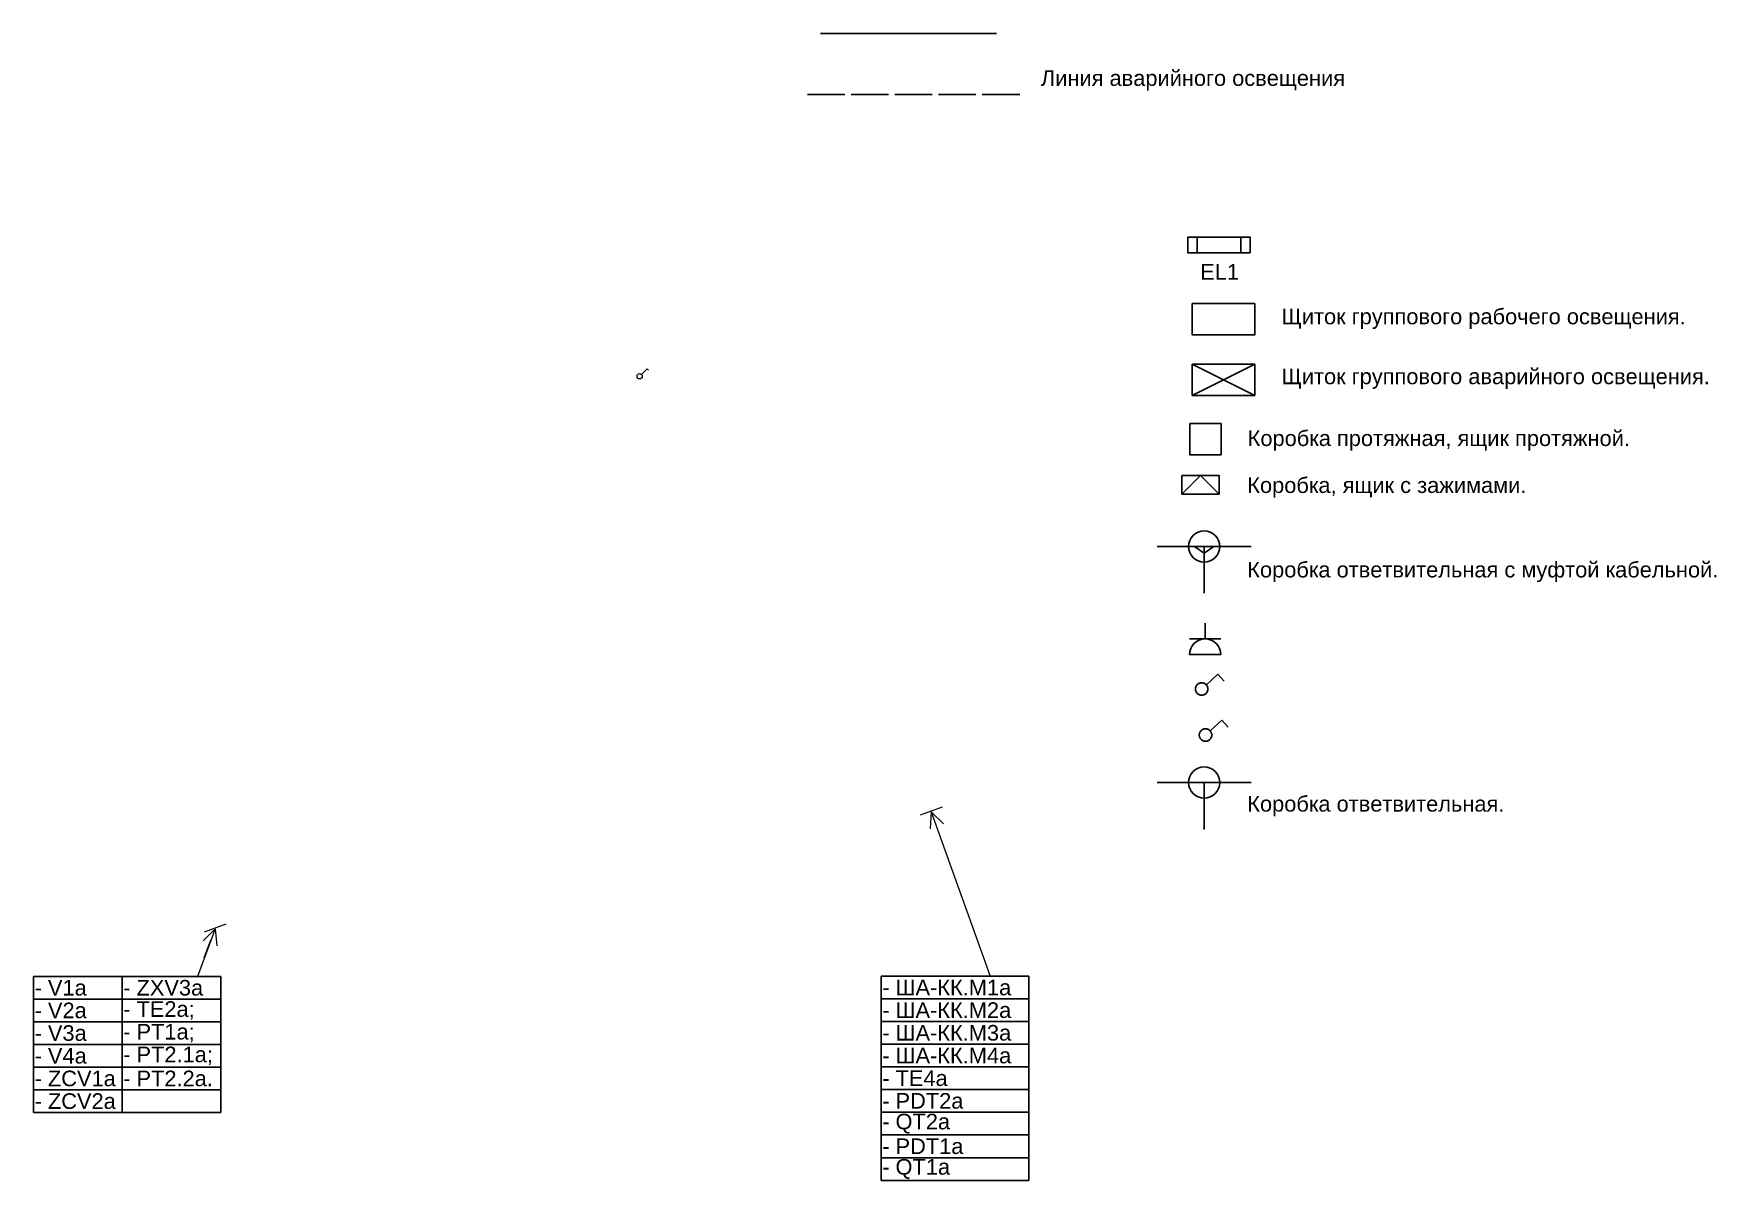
# Model space of a CAD drawing. Header units: millimetres. Extents: x -276 to 1709, y 11 to 936.
# Drawn here: x 445.8 to 715.2, y 355.6 to 539.2 of the extents above; entities that cross this region are included whole.
import ezdxf

# ---------------------------------------------------------------- set-up
doc = ezdxf.new("R2010")
doc.units = ezdxf.units.MM
doc.linetypes.add('ACAD_ISO02W100', pattern=[15, 12, -3])
doc.linetypes.add('Линия сети аварийного эвакуационного и охранного освещения', pattern=[7, 6, -1])
doc.styles.add('ASU', font='arial.ttf', dxfattribs={"height": 2.5})
doc.styles.get("Standard").update_dxf_attribs({"font": 'arial.ttf'})
doc.linetypes.add('Проводка гибкая в металлорукаве гибком вводе', pattern='A,1e-05,[130,ltypeshp,S=0.6,R=0,X=0,Y=0],0.0001,[130,ltypeshp,S=0.6,R=180,X=6,Y=0],6', length=6.00011)
pattern_1 = [(45, (0, 249.988), (-22.4506, 22.4506), [])]

msp = doc.modelspace()

# ---------------------------------------------------------------- texts
at = {"char_height": 2.5, "attachment_point": 1, "style": 'ASU'}
for s, width, insert in [('Линия аварийного освещения', 72, (607.064, 533.378)), ('EL1', 7.7, (632.565, 502.337)), ('Щиток группового рабочего освещения.', 72, (645.569, 495.186)), ('Щиток группового аварийного освещения.', 72, (645.569, 485.586)), ('Коробка протяжная, ящик протяжной.', 72, (640.169, 475.686)), ('Коробка, ящик с зажимами.', 72, (640.105, 468.162)), ('Коробка ответвительная с муфтой кабельной.', 72, (640.105, 454.632)), ('Коробка ответвительная.', 72, (640.105, 417.122))]:
    msp.add_mtext_dynamic_manual_height_columns(s, width=width, gutter_width=12.5, heights=[0], dxfattribs=dict(at, insert=insert))

# ---------------------------------------------------------------- blocks, each defined once
blk = doc.blocks.new('Выключ герметич')
at = {"linetype": 'ACAD_ISO02W100'}
h = blk.add_hatch(dxfattribs=at)
h.set_pattern_fill('ANGLE', color=256)
h.set_pattern_definition([(0, (-633.4454, -176.8755), (0, 6.985), [5.08, -1.905]), (90, (-633.4454, -176.8755), (-6.985, 4e-16), [5.08, -1.905])])
h.paths.add_polyline_path([(0.97, 0.02, 1), (-1.03, 0.02, 1)])
blk.add_lwpolyline([(0.72, 0.68), (2.56, 2.39), (3.58, 1.3)], dxfattribs=at)
blk.add_circle((-0.03, 0.02), 1, dxfattribs=at)
blk = doc.blocks.new('*T48')
at = {"color": 0, "linetype": 'ByBlock', "lineweight": 25, "transparency": 16777216}
for p, q in [((0, 0), (29.97, 0)), ((0, 0), (0, -21.8)), ((14.19, 0), (14.19, -21.8)), ((29.97, 0), (29.97, -21.8)), ((0, -3.63), (29.97, -3.63)), ((0, -7.27), (29.97, -7.27)), ((0, -10.9), (29.97, -10.9)), ((0, -14.53), (29.97, -14.53)), ((0, -18.17), (29.97, -18.17)), ((0, -21.8), (29.97, -21.8))]:
    blk.add_line(p, q, dxfattribs=at)
at = {"color": 0, "lineweight": 20, "transparency": 16777216, "char_height": 2.5, "attachment_point": 4}
for s, insert, width in [('{\\fArial|b0|i0|c204|p39;\\Q0;\\W1;\\C250;- V1а}', (0.15, -1.82), 13.8871), ('{\\fArial|b0|i0|c204|p39;\\Q0;\\W1;\\C250;- \\fArial|b0|i0|c0|p39;ZXV3\\fArial|b0|i0|c204|p39;а}', (14.34, -1.82), 15.4865), ('{\\fArial|b0|i0|c204|p39;\\Q0;\\W1;\\C250;- V2а}', (0.15, -5.45), 13.8871), ('{\\fArial|b0|i0|c204|p39;\\Q0;\\W1;\\C250;- \\fArial|b0|i0|c0|p39;TE2a;}', (14.34, -5.45), 15.4865), ('{\\fArial|b0|i0|c204|p39;\\Q0;\\W1;\\C250;- V3а}', (0.15, -9.08), 13.8871), ('{\\fArial|b0|i0|c0|p39;\\Q0;\\W1;\\C250;- PT1a;}', (14.34, -9.08), 15.4865), ('{\\fArial|b0|i0|c204|p39;\\Q0;\\W1;\\C250;- V4а}', (0.15, -12.72), 13.8871), ('{\\fArial|b0|i0|c0|p39;\\Q0;\\W1;\\C250;- PT2.1a;}', (14.34, -12.72), 15.4865), ('{\\fArial|b0|i0|c204|p39;\\Q0;\\W1;\\C250;- \\fArial|b0|i0|c0|p39;ZCV1\\fArial|b0|i0|c204|p39;а}', (0.15, -16.35), 13.8871), ('{\\fArial|b0|i0|c204|p39;\\Q0;\\W1;\\C250;-\\fArial|b0|i0|c0|p39; PT2.\\fArial|b0|i0|c204|p39;2\\fArial|b0|i0|c0|p39;a.}', (14.34, -16.35), 15.4865), ('{\\fArial|b0|i0|c204|p39;\\Q0;\\W1;\\C250;- \\fArial|b0|i0|c0|p39;ZCV2\\fArial|b0|i0|c204|p39;а}', (0.15, -19.98), 13.8871)]:
    blk.add_mtext(s, dxfattribs=dict(at, insert=insert, width=width))
blk = doc.blocks.new('*T49')
at = {"color": 0, "linetype": 'ByBlock', "lineweight": 25, "transparency": 16777216}
for p, q in [((0, 0), (23.61, 0)), ((0, 0), (0, -32.7)), ((23.61, 0), (23.61, -32.7)), ((0, -3.63), (23.61, -3.63)), ((0, -7.27), (23.61, -7.27)), ((0, -10.9), (23.61, -10.9)), ((0, -14.53), (23.61, -14.53)), ((0, -18.17), (23.61, -18.17)), ((0, -21.8), (23.61, -21.8)), ((0, -25.43), (23.61, -25.43)), ((0, -29.07), (23.61, -29.07)), ((0, -32.7), (23.61, -32.7))]:
    blk.add_line(p, q, dxfattribs=at)
at = {"color": 0, "lineweight": 20, "transparency": 16777216, "char_height": 2.5, "width": 23.3082, "attachment_point": 4}
for s, insert in [('{\\fArial|b0|i0|c204|p39;\\Q0;\\W1;\\C250;- ША-КК.М1а}', (0.15, -1.82)), ('{\\fArial|b0|i0|c204|p39;\\Q0;\\W1;\\C250;- ША-КК.М\\fArial|b0|i0|c0|p39;2\\fArial|b0|i0|c204|p39;а}', (0.15, -5.45)), ('{\\fArial|b0|i0|c204|p39;\\Q0;\\W1;\\C250;- ША-КК.М\\fArial|b0|i0|c0|p39;3\\fArial|b0|i0|c204|p39;а}', (0.15, -9.08)), ('{\\fArial|b0|i0|c204|p39;\\Q0;\\W1;\\C250;- ША-КК.М\\fArial|b0|i0|c0|p39;4\\fArial|b0|i0|c204|p39;а}', (0.15, -12.72)), ('{\\fArial|b0|i0|c204|p39;\\Q0;\\W1;\\C250;- \\fArial|b0|i0|c0|p39;TE\\fArial|b0|i0|c204|p39;4\\fArial|b0|i0|c0|p39;a}', (0.15, -16.35)), ('{\\fArial|b0|i0|c204|p39;\\Q0;\\W1;\\C250;- \\fArial|b0|i0|c0|p39;PDT2a}', (0.15, -19.98)), ('{\\fArial|b0|i0|c0|p39;\\Q0;\\W1;\\C250;- QT2a}', (0.15, -23.62)), ('{\\fArial|b0|i0|c0|p39;\\Q0;\\W1;\\C250;- PDT1a}', (0.15, -27.25)), ('{\\fArial|b0|i0|c0|p39;\\Q0;\\W1;\\C250;- QT1a}', (0.15, -30.88))]:
    blk.add_mtext(s, dxfattribs=dict(at, insert=insert))

# ---------------------------------------------------------------- hatches: boundary and pattern name
h = msp.add_hatch()
h.set_pattern_fill('ANSI31', color=256, scale=10)
h.set_pattern_definition(pattern_1)
h.paths.add_polyline_path([(641.3, 490.988), (641.3, 495.988), (631.3, 495.988), (631.3, 490.988)])
h = msp.add_hatch()
h.set_pattern_fill('ANSI31', color=256, scale=10)
h.set_pattern_definition(pattern_1)
h.paths.add_polyline_path([(629.6, 465.488), (632.6, 468.488), (629.6, 468.488)])
h.paths.add_polyline_path([(635.6, 468.488), (632.6, 468.488), (635.6, 465.488)])
at = {"linetype": 'ACAD_ISO02W100'}
h = msp.add_hatch(dxfattribs=at)
h.set_pattern_fill('ANGLE', color=256)
h.set_pattern_definition([(0, (0, 249.988), (0, 6.985), [5.08, -1.905]), (90, (0, 249.988), (-6.985, 4e-16), [5.08, -1.905])])
h.paths.add_polyline_path([(633.202, 457.089), (631.677, 457.089), (633.202, 456.019)])
h.paths.add_polyline_path([(634.728, 457.089), (633.202, 457.089), (633.202, 456.019)])
h = msp.add_hatch(dxfattribs=at)
h.set_pattern_fill('ANGLE', color=256)
h.set_pattern_definition([(0, (15.114, 243.499), (0, 6.985), [5.08, -1.905]), (90, (15.114, 243.499), (-6.985, 4e-16), [5.08, -1.905])])
h.paths.add_polyline_path([(649.527, 420.394, 1), (647.527, 420.394, 1)])
h = msp.add_hatch(dxfattribs=at)
h.set_pattern_fill('ANGLE', color=256)
h.set_pattern_definition([(0, (0, 212.172), (0, 6.985), [5.08, -1.905]), (90, (0, 212.172), (-6.985, 4e-16), [5.08, -1.905])])
h.paths.add_polyline_path([(633.202, 419.273), (631.677, 419.273), (633.202, 418.203)])
h.paths.add_polyline_path([(634.728, 419.273), (633.202, 419.273), (633.202, 418.203)])

# ---------------------------------------------------------------- linework, layer by layer
for p, q in [((632.065, 506.637), (632.065, 504.137)), ((639.065, 506.637), (639.065, 504.137))]:
    msp.add_line(p, q)
at = {"color": 0, "lineweight": 20}
for p, q in [((543.093, 484.647), (544.007, 485.563)), ((544.007, 485.563), (544.22, 485.351))]:
    msp.add_line(p, q, dxfattribs=at)
at = {"lineweight": 20}
for p, q in [((587.803, 414.094), (591.286, 415.374)), ((589.475, 414.575), (589.299, 411.878)), ((589.475, 414.575), (598.92, 388.25)), ((589.475, 414.575), (591.459, 412.685)), ((473.094, 395.387), (476.576, 396.667)), ((474.812, 395.847), (471.973, 388.211)), ((474.812, 395.847), (472.919, 393.916)), ((473.073, 391.17), (474.151, 394.07)), ((474.812, 395.847), (475.083, 393.119))]:
    msp.add_line(p, q, dxfattribs=at)
at = {"linetype": 'Проводка гибкая в металлорукаве гибком вводе'}
msp.add_lwpolyline([(571.764, 539.243), (599.964, 539.243)], dxfattribs=at)
at = {"linetype": 'Линия сети аварийного эвакуационного и охранного освещения'}
msp.add_lwpolyline([(569.664, 529.478), (603.664, 529.478)], dxfattribs=at)
for points in [[(630.565, 506.637), (640.565, 506.637), (640.565, 504.137), (630.565, 504.137), (630.565, 506.637)], [(631.3, 495.988), (641.3, 495.988), (641.3, 490.988), (631.3, 490.988), (631.3, 495.988)], [(631.3, 486.288), (641.3, 486.288), (641.3, 481.288), (631.3, 481.288), (631.3, 486.288)], [(631.3, 486.288), (641.3, 481.288)], [(631.3, 481.288), (641.3, 486.288)], [(630.9, 476.788), (635.9, 476.788), (635.9, 471.788), (630.9, 471.788), (630.9, 476.788)], [(629.6, 468.488), (635.6, 468.488), (635.6, 465.488), (629.6, 465.488), (629.6, 468.488)], [(632.6, 468.488), (629.6, 465.488)], [(632.6, 468.488), (635.6, 465.488)], [(625.702, 457.089), (640.702, 457.089)], [(633.202, 457.089), (633.202, 449.589)], [(633.352, 442.291), (633.352, 444.791)], [(630.852, 442.291), (635.852, 442.291)], [(630.852, 439.791), (635.852, 439.791)], [(625.702, 419.273), (640.702, 419.273)], [(633.202, 419.273), (633.202, 411.773)]]:
    msp.add_lwpolyline(points)
at = {"linetype": 'ACAD_ISO02W100'}
for points in [[(631.677, 457.089), (633.202, 456.019)], [(634.728, 457.089), (633.202, 456.019)], [(633.557, 434.915), (635.391, 436.63), (636.416, 435.535)]]:
    msp.add_lwpolyline(points, dxfattribs=at)
at = {"color": 0, "lineweight": 20}
msp.add_circle((542.802, 484.356), 0.419, dxfattribs=at)
for centre in [(633.202, 457.089), (633.202, 419.273)]:
    msp.add_circle(centre, 2.5)
at = {"linetype": 'ACAD_ISO02W100'}
msp.add_circle((632.802, 434.259), 1, dxfattribs=at)
msp.add_arc((633.352, 439.791), 2.5, 0, 180)

# ---------------------------------------------------------------- block references
msp.add_blockref('Выключ герметич', (633.445, 426.863), dxfattribs=at)
for name, p in [('*T48', (445.762, 388.211)), ('*T49', (581.496, 388.25))]:
    msp.add_blockref(name, p)

msp.set_redraw_order([(e.dxf.handle, doc.entitydb.next_handle()) for e in msp.query("TEXT MTEXT ATTDEF DIMENSION ARC_DIMENSION")])  # texts and dimensions are drawn at this point

doc.saveas('drawing.dxf')
